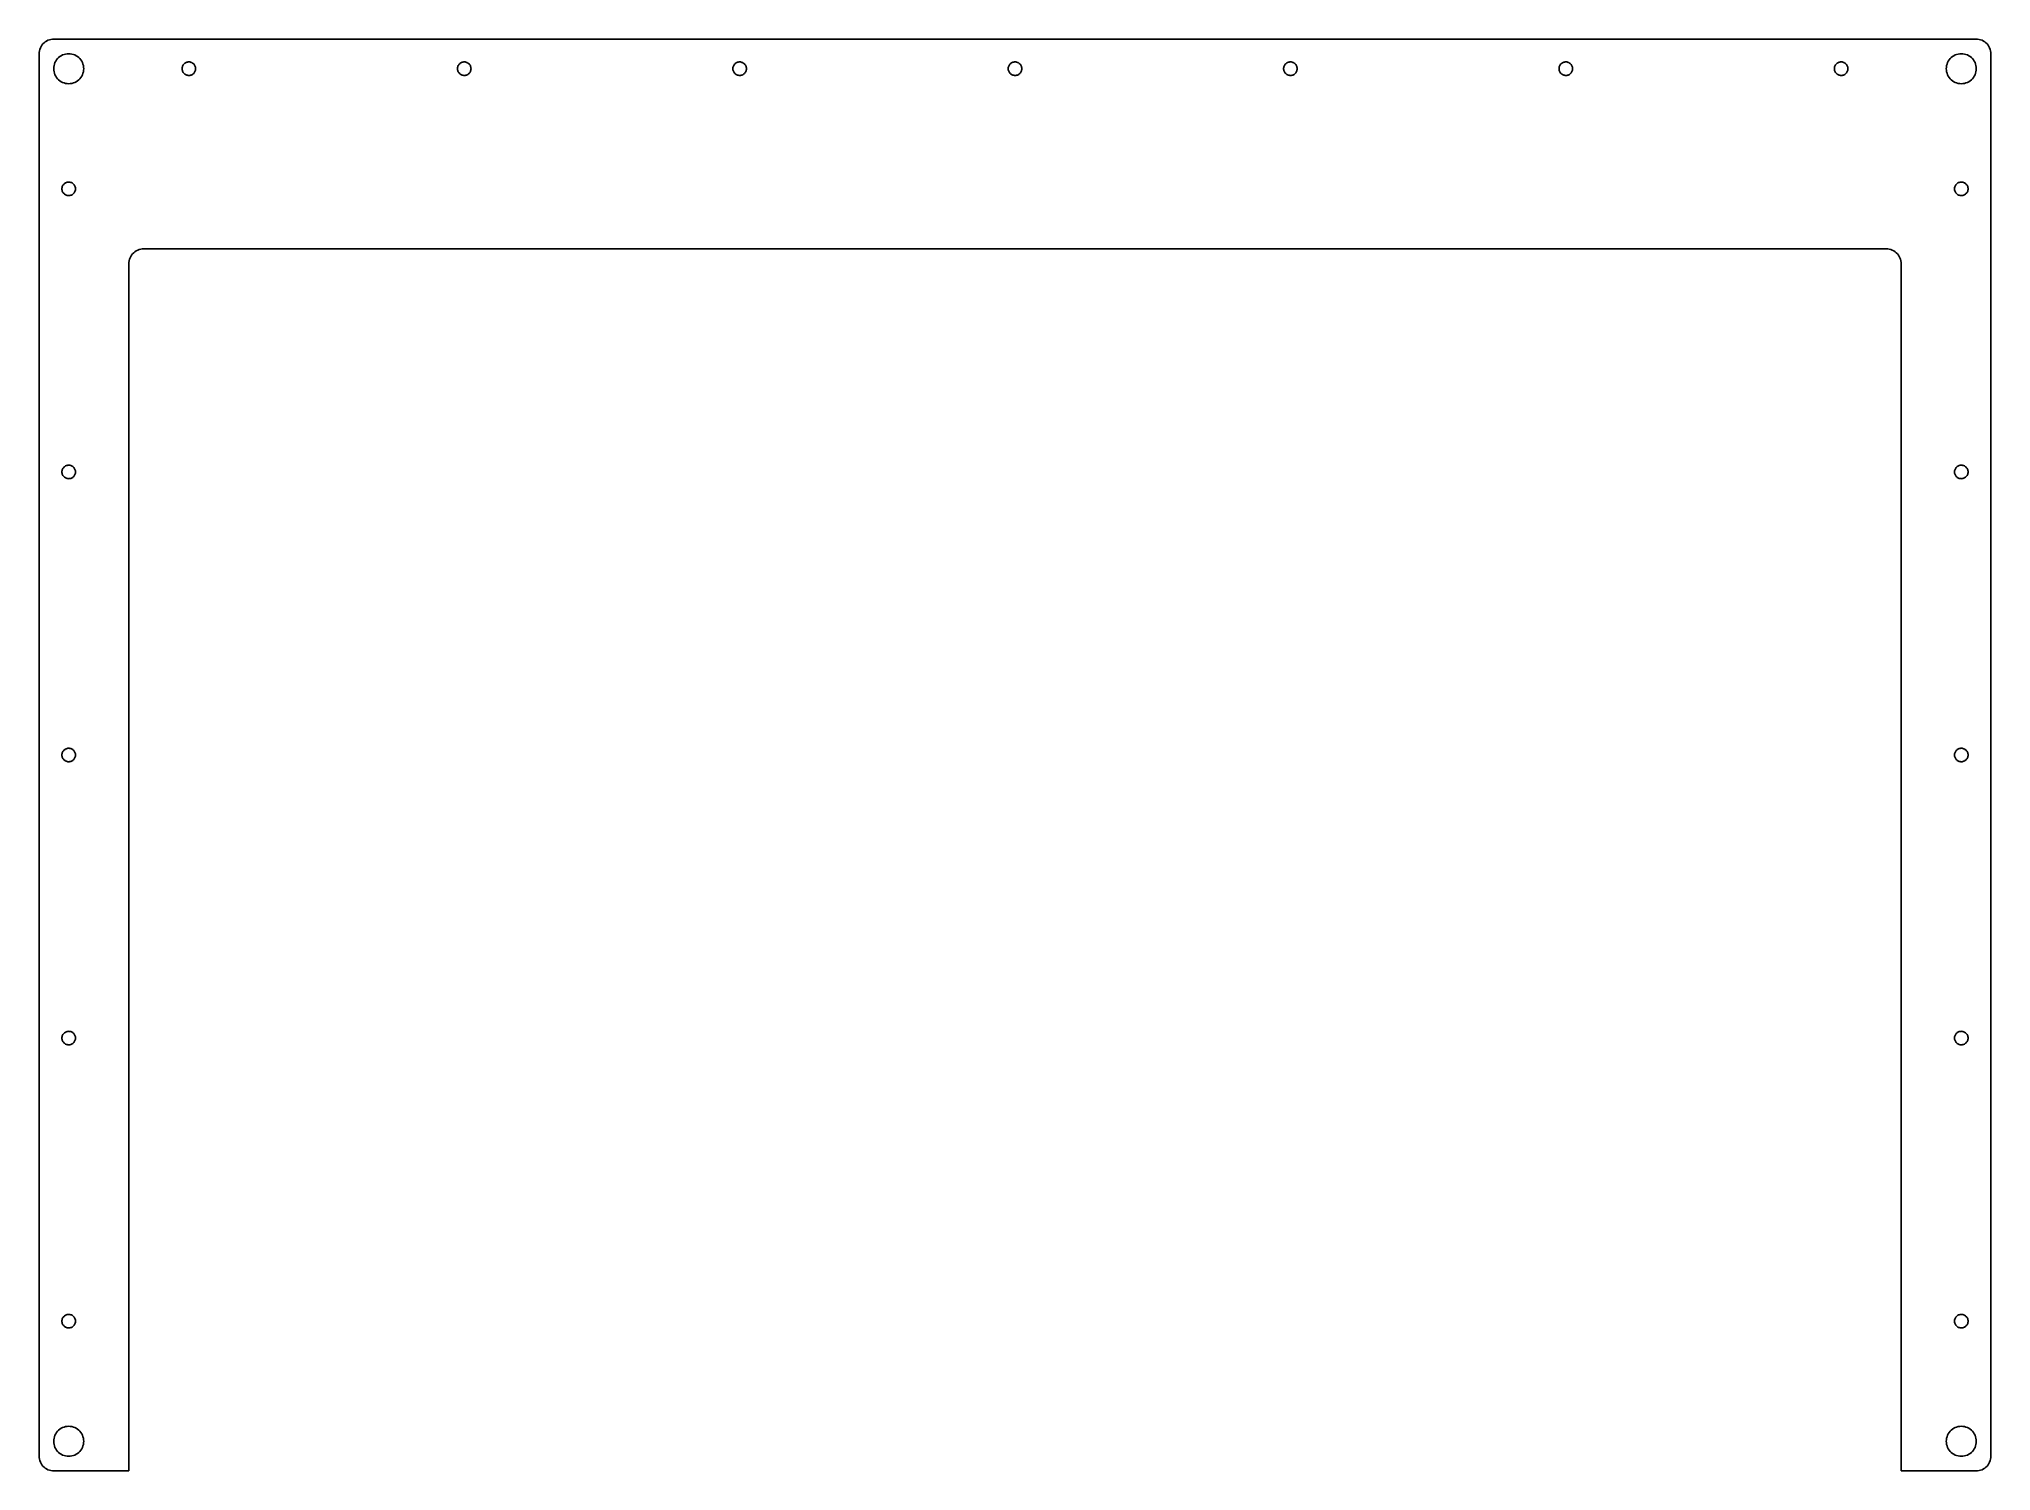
# Model space of a CAD drawing. Header units: metres. Extents: x -325 to 325, y -238 to 238.
import ezdxf

# ---------------------------------------------------------------- set-up
doc = ezdxf.new("R2010")
doc.units = ezdxf.units.M

msp = doc.modelspace()

# ---------------------------------------------------------------- linework, layer by layer
for p, q in [((-324.766, 234.415), (-324.848, 233.898)), ((-324.63, 234.92), (-324.766, 234.415)), ((-324.443, 235.409), (-324.63, 234.92)), ((-324.205, 235.875), (-324.443, 235.409)), ((-323.92, 236.314), (-324.205, 235.875)), ((-323.591, 236.721), (-323.92, 236.314)), ((-323.221, 237.091), (-323.591, 236.721)), ((-322.814, 237.42), (-323.221, 237.091)), ((-322.375, 237.705), (-322.814, 237.42)), ((-321.909, 237.943), (-322.375, 237.705)), ((-321.42, 238.13), (-321.909, 237.943)), ((-320.915, 238.266), (-321.42, 238.13)), ((-320.398, 238.348), (-320.915, 238.266)), ((-319.875, 238.375), (-320.398, 238.348)), ((319.875, 238.375), (-319.875, 238.375)), ((320.398, 238.348), (319.875, 238.375)), ((320.915, 238.266), (320.398, 238.348)), ((321.42, 238.13), (320.915, 238.266)), ((321.909, 237.943), (321.42, 238.13)), ((322.375, 237.705), (321.909, 237.943)), ((322.814, 237.42), (322.375, 237.705)), ((323.221, 237.091), (322.814, 237.42)), ((323.591, 236.721), (323.221, 237.091)), ((323.92, 236.314), (323.591, 236.721)), ((324.205, 235.875), (323.92, 236.314)), ((324.443, 235.409), (324.205, 235.875)), ((324.63, 234.92), (324.443, 235.409)), ((324.766, 234.415), (324.63, 234.92)), ((324.848, 233.898), (324.766, 234.415)), ((-324.848, 233.898), (-324.875, 233.375)), ((-324.875, 233.375), (-324.875, -233.375)), ((-320, 228.5), (-319.973, 229.023)), ((-319.973, 227.977), (-320, 228.5)), ((-319.973, 229.023), (-319.891, 229.54)), ((-319.891, 227.46), (-319.973, 227.977)), ((-319.891, 229.54), (-319.755, 230.045)), ((-319.755, 226.955), (-319.891, 227.46)), ((-319.755, 230.045), (-319.568, 230.534)), ((-319.568, 230.534), (-319.33, 231)), ((-319.33, 231), (-319.045, 231.439)), ((-319.045, 231.439), (-318.716, 231.846)), ((-318.716, 231.846), (-318.346, 232.216)), ((-318.346, 232.216), (-317.939, 232.545)), ((-317.939, 232.545), (-317.5, 232.83)), ((-317.5, 232.83), (-317.034, 233.068)), ((-317.034, 233.068), (-316.545, 233.255)), ((-316.545, 233.255), (-316.04, 233.391)), ((-316.04, 233.391), (-315.523, 233.473)), ((-315.523, 233.473), (-315, 233.5)), ((-315, 233.5), (-314.477, 233.473)), ((-314.477, 233.473), (-313.96, 233.391)), ((-313.96, 233.391), (-313.455, 233.255)), ((-313.455, 233.255), (-312.966, 233.068)), ((-312.966, 233.068), (-312.5, 232.83)), ((-312.5, 232.83), (-312.061, 232.545)), ((-312.061, 232.545), (-311.654, 232.216)), ((-311.654, 232.216), (-311.284, 231.846)), ((-311.284, 231.846), (-310.955, 231.439)), ((-310.955, 231.439), (-310.67, 231)), ((-310.67, 231), (-310.432, 230.534)), ((-310.432, 230.534), (-310.245, 230.045)), ((-310.245, 230.045), (-310.109, 229.54)), ((-310.109, 227.46), (-310.245, 226.955)), ((-310.109, 229.54), (-310.027, 229.023)), ((-310.027, 227.977), (-310.109, 227.46)), ((-310.027, 229.023), (-310, 228.5)), ((-310, 228.5), (-310.027, 227.977)), ((-277.247, 228.624), (-277.219, 228.87)), ((-277.247, 228.376), (-277.247, 228.624)), ((-277.219, 228.13), (-277.247, 228.376)), ((-277.219, 228.87), (-277.165, 229.112)), ((-277.165, 227.888), (-277.219, 228.13)), ((-277.165, 229.112), (-277.085, 229.347)), ((-277.085, 227.653), (-277.165, 227.888)), ((-277.085, 229.347), (-276.979, 229.571)), ((-276.979, 227.429), (-277.085, 227.653)), ((-276.979, 229.571), (-276.849, 229.782)), ((-276.849, 227.218), (-276.979, 227.429)), ((-276.849, 229.782), (-276.697, 229.978)), ((-276.697, 229.978), (-276.524, 230.155)), ((-276.524, 230.155), (-276.333, 230.313)), ((-276.333, 230.313), (-276.125, 230.449)), ((-276.125, 230.449), (-275.904, 230.56)), ((-275.904, 230.56), (-275.672, 230.647)), ((-275.672, 230.647), (-275.431, 230.708)), ((-275.431, 230.708), (-275.186, 230.742)), ((-275.186, 230.742), (-274.938, 230.749)), ((-274.938, 230.749), (-274.691, 230.729)), ((-274.691, 230.729), (-274.448, 230.681)), ((-274.448, 230.681), (-274.211, 230.607)), ((-274.211, 230.607), (-273.984, 230.508)), ((-273.984, 230.508), (-273.769, 230.384)), ((-273.769, 230.384), (-273.57, 230.237)), ((-273.57, 230.237), (-273.387, 230.069)), ((-273.387, 230.069), (-273.224, 229.882)), ((-273.224, 229.882), (-273.083, 229.678)), ((-273.083, 229.678), (-272.965, 229.46)), ((-272.965, 227.54), (-273.083, 227.322)), ((-272.965, 229.46), (-272.872, 229.231)), ((-272.872, 227.769), (-272.965, 227.54)), ((-272.872, 229.231), (-272.804, 228.992)), ((-272.804, 228.008), (-272.872, 227.769)), ((-272.804, 228.992), (-272.764, 228.748)), ((-272.764, 228.252), (-272.804, 228.008)), ((-272.764, 228.748), (-272.75, 228.5)), ((-272.75, 228.5), (-272.764, 228.252)), ((-185.58, 228.624), (-185.553, 228.87)), ((-185.58, 228.376), (-185.58, 228.624)), ((-185.553, 228.13), (-185.58, 228.376)), ((-185.553, 228.87), (-185.498, 229.112)), ((-185.498, 227.888), (-185.553, 228.13)), ((-185.498, 229.112), (-185.418, 229.347)), ((-185.418, 227.653), (-185.498, 227.888)), ((-185.418, 229.347), (-185.312, 229.571)), ((-185.312, 227.429), (-185.418, 227.653)), ((-185.312, 229.571), (-185.182, 229.782)), ((-185.182, 227.218), (-185.312, 227.429)), ((-185.182, 229.782), (-185.03, 229.978)), ((-185.03, 229.978), (-184.857, 230.155)), ((-184.857, 230.155), (-184.666, 230.313)), ((-184.666, 230.313), (-184.458, 230.449)), ((-184.458, 230.449), (-184.237, 230.56)), ((-184.237, 230.56), (-184.005, 230.647)), ((-184.005, 230.647), (-183.765, 230.708)), ((-183.765, 230.708), (-183.519, 230.742)), ((-183.519, 230.742), (-183.271, 230.749)), ((-183.271, 230.749), (-183.024, 230.729)), ((-183.024, 230.729), (-182.781, 230.681)), ((-182.781, 230.681), (-182.544, 230.607)), ((-182.544, 230.607), (-182.317, 230.508)), ((-182.317, 230.508), (-182.103, 230.384)), ((-182.103, 230.384), (-181.903, 230.237)), ((-181.903, 230.237), (-181.721, 230.069)), ((-181.721, 230.069), (-181.558, 229.882)), ((-181.558, 229.882), (-181.417, 229.678)), ((-181.417, 229.678), (-181.299, 229.46)), ((-181.299, 227.54), (-181.417, 227.322)), ((-181.299, 229.46), (-181.205, 229.231)), ((-181.205, 227.769), (-181.299, 227.54)), ((-181.205, 229.231), (-181.138, 228.992)), ((-181.138, 228.008), (-181.205, 227.769)), ((-181.138, 228.992), (-181.097, 228.748)), ((-181.097, 228.252), (-181.138, 228.008)), ((-181.097, 228.748), (-181.083, 228.5)), ((-181.083, 228.5), (-181.097, 228.252)), ((-93.9133, 228.624), (-93.886, 228.87)), ((-93.9133, 228.376), (-93.9133, 228.624)), ((-93.886, 228.13), (-93.9133, 228.376)), ((-93.886, 228.87), (-93.8318, 229.112)), ((-93.8318, 227.888), (-93.886, 228.13)), ((-93.8318, 229.112), (-93.7513, 229.347)), ((-93.7513, 227.653), (-93.8318, 227.888)), ((-93.7513, 229.347), (-93.6455, 229.571)), ((-93.6455, 227.429), (-93.7513, 227.653)), ((-93.6455, 229.571), (-93.5157, 229.782)), ((-93.5157, 227.218), (-93.6455, 227.429)), ((-93.5157, 229.782), (-93.3634, 229.978)), ((-93.3634, 229.978), (-93.1906, 230.155)), ((-93.1906, 230.155), (-92.9992, 230.313)), ((-92.9992, 230.313), (-92.7917, 230.449)), ((-92.7917, 230.449), (-92.5705, 230.56)), ((-92.5705, 230.56), (-92.3383, 230.647)), ((-92.3383, 230.647), (-92.098, 230.708)), ((-92.098, 230.708), (-91.8525, 230.742)), ((-91.8525, 230.742), (-91.6047, 230.749)), ((-91.6047, 230.749), (-91.3576, 230.729)), ((-91.3576, 230.729), (-91.1143, 230.681)), ((-91.1143, 230.681), (-90.8777, 230.607)), ((-90.8777, 230.607), (-90.6507, 230.508)), ((-90.6507, 230.508), (-90.436, 230.384)), ((-90.436, 230.384), (-90.2363, 230.237)), ((-90.2363, 230.237), (-90.0539, 230.069)), ((-90.0539, 230.069), (-89.8911, 229.882)), ((-89.8911, 229.882), (-89.7498, 229.678)), ((-89.7498, 229.678), (-89.6319, 229.46)), ((-89.6319, 227.54), (-89.7498, 227.322)), ((-89.6319, 229.46), (-89.5386, 229.231)), ((-89.5386, 227.769), (-89.6319, 227.54)), ((-89.5386, 229.231), (-89.4711, 228.992)), ((-89.4711, 228.008), (-89.5386, 227.769)), ((-89.4711, 228.992), (-89.4303, 228.748)), ((-89.4303, 228.252), (-89.4711, 228.008)), ((-89.4303, 228.748), (-89.4167, 228.5)), ((-89.4167, 228.5), (-89.4303, 228.252)), ((-2.24658, 228.624), (-2.2193, 228.87)), ((-2.24658, 228.376), (-2.24658, 228.624)), ((-2.2193, 228.13), (-2.24658, 228.376)), ((-2.2193, 228.87), (-2.1651, 229.112)), ((-2.1651, 227.888), (-2.2193, 228.13)), ((-2.1651, 229.112), (-2.08461, 229.347)), ((-2.08461, 227.653), (-2.1651, 227.888)), ((-2.08461, 229.347), (-1.97881, 229.571)), ((-1.97881, 227.429), (-2.08461, 227.653)), ((-1.97881, 229.571), (-1.849, 229.782)), ((-1.849, 227.218), (-1.97881, 227.429)), ((-1.849, 229.782), (-1.69673, 229.978)), ((-1.69673, 229.978), (-1.52388, 230.155)), ((-1.52388, 230.155), (-1.33252, 230.313)), ((-1.33252, 230.313), (-1.125, 230.449)), ((-1.125, 230.449), (-0.90381, 230.56)), ((-0.90381, 230.56), (-0.67165, 230.647)), ((-0.67165, 230.647), (-0.43134, 230.708)), ((-0.43134, 230.708), (-0.18579, 230.742)), ((-0.18579, 230.742), (0.062, 230.749)), ((0.062, 230.749), (0.30904, 230.729)), ((0.30904, 230.729), (0.55234, 230.681)), ((0.55234, 230.681), (0.78892, 230.607)), ((0.78892, 230.607), (1.01595, 230.508)), ((1.01595, 230.508), (1.23062, 230.384)), ((1.23062, 230.384), (1.43037, 230.237)), ((1.43037, 230.237), (1.61275, 230.069)), ((1.61275, 230.069), (1.77556, 229.882)), ((1.77556, 229.882), (1.91681, 229.678)), ((1.91681, 229.678), (2.03479, 229.46)), ((2.03479, 227.54), (1.91681, 227.322)), ((2.03479, 229.46), (2.12808, 229.231)), ((2.12808, 227.769), (2.03479, 227.54)), ((2.12808, 229.231), (2.19554, 228.992)), ((2.19554, 228.008), (2.12808, 227.769)), ((2.19554, 228.992), (2.23634, 228.748)), ((2.23634, 228.252), (2.19554, 228.008)), ((2.23634, 228.748), (2.25, 228.5)), ((2.25, 228.5), (2.23634, 228.252)), ((89.4201, 228.624), (89.4474, 228.87)), ((89.4201, 228.376), (89.4201, 228.624)), ((89.4474, 228.13), (89.4201, 228.376)), ((89.4474, 228.87), (89.5016, 229.112)), ((89.5016, 227.888), (89.4474, 228.13)), ((89.5016, 229.112), (89.582, 229.347)), ((89.582, 227.653), (89.5016, 227.888)), ((89.582, 229.347), (89.6879, 229.571)), ((89.6879, 227.429), (89.582, 227.653)), ((89.6879, 229.571), (89.8177, 229.782)), ((89.8177, 227.218), (89.6879, 227.429)), ((89.8177, 229.782), (89.9699, 229.978)), ((89.9699, 229.978), (90.1428, 230.155)), ((90.1428, 230.155), (90.3341, 230.313)), ((90.3341, 230.313), (90.5417, 230.449)), ((90.5417, 230.449), (90.7628, 230.56)), ((90.7628, 230.56), (90.995, 230.647)), ((90.995, 230.647), (91.2353, 230.708)), ((91.2353, 230.708), (91.4809, 230.742)), ((91.4809, 230.742), (91.7287, 230.749)), ((91.7287, 230.749), (91.9757, 230.729)), ((91.9757, 230.729), (92.219, 230.681)), ((92.219, 230.681), (92.4556, 230.607)), ((92.4556, 230.607), (92.6826, 230.508)), ((92.6826, 230.508), (92.8973, 230.384)), ((92.8973, 230.384), (93.097, 230.237)), ((93.097, 230.237), (93.2794, 230.069)), ((93.2794, 230.069), (93.4422, 229.882)), ((93.4422, 229.882), (93.5835, 229.678)), ((93.5835, 229.678), (93.7015, 229.46)), ((93.7015, 227.54), (93.5835, 227.322)), ((93.7015, 229.46), (93.7948, 229.231)), ((93.7948, 227.769), (93.7015, 227.54)), ((93.7948, 229.231), (93.8622, 228.992)), ((93.8622, 228.008), (93.7948, 227.769)), ((93.8622, 228.992), (93.903, 228.748)), ((93.903, 228.252), (93.8622, 228.008)), ((93.903, 228.748), (93.9167, 228.5)), ((93.9167, 228.5), (93.903, 228.252)), ((181.087, 228.624), (181.114, 228.87)), ((181.087, 228.376), (181.087, 228.624)), ((181.114, 228.13), (181.087, 228.376)), ((181.114, 228.87), (181.168, 229.112)), ((181.168, 227.888), (181.114, 228.13)), ((181.168, 229.112), (181.249, 229.347)), ((181.249, 227.653), (181.168, 227.888)), ((181.249, 229.347), (181.355, 229.571)), ((181.355, 227.429), (181.249, 227.653)), ((181.355, 229.571), (181.484, 229.782)), ((181.484, 227.218), (181.355, 227.429)), ((181.484, 229.782), (181.637, 229.978)), ((181.637, 229.978), (181.809, 230.155)), ((181.809, 230.155), (182.001, 230.313)), ((182.001, 230.313), (182.208, 230.449)), ((182.208, 230.449), (182.43, 230.56)), ((182.43, 230.56), (182.662, 230.647)), ((182.662, 230.647), (182.902, 230.708)), ((182.902, 230.708), (183.148, 230.742)), ((183.148, 230.742), (183.395, 230.749)), ((183.395, 230.749), (183.642, 230.729)), ((183.642, 230.729), (183.886, 230.681)), ((183.886, 230.681), (184.122, 230.607)), ((184.122, 230.607), (184.349, 230.508)), ((184.349, 230.508), (184.564, 230.384)), ((184.564, 230.384), (184.764, 230.237)), ((184.764, 230.237), (184.946, 230.069)), ((184.946, 230.069), (185.109, 229.882)), ((185.109, 229.882), (185.25, 229.678)), ((185.25, 229.678), (185.368, 229.46)), ((185.368, 227.54), (185.25, 227.322)), ((185.368, 229.46), (185.461, 229.231)), ((185.461, 227.769), (185.368, 227.54)), ((185.461, 229.231), (185.529, 228.992)), ((185.529, 228.008), (185.461, 227.769)), ((185.529, 228.992), (185.57, 228.748)), ((185.57, 228.252), (185.529, 228.008)), ((185.57, 228.748), (185.583, 228.5)), ((185.583, 228.5), (185.57, 228.252)), ((272.753, 228.624), (272.781, 228.87)), ((272.753, 228.376), (272.753, 228.624)), ((272.781, 228.13), (272.753, 228.376)), ((272.781, 228.87), (272.835, 229.112)), ((272.835, 227.888), (272.781, 228.13)), ((272.835, 229.112), (272.915, 229.347)), ((272.915, 227.653), (272.835, 227.888)), ((272.915, 229.347), (273.021, 229.571)), ((273.021, 227.429), (272.915, 227.653)), ((273.021, 229.571), (273.151, 229.782)), ((273.151, 227.218), (273.021, 227.429)), ((273.151, 229.782), (273.303, 229.978)), ((273.303, 229.978), (273.476, 230.155)), ((273.476, 230.155), (273.667, 230.313)), ((273.667, 230.313), (273.875, 230.449)), ((273.875, 230.449), (274.096, 230.56)), ((274.096, 230.56), (274.328, 230.647)), ((274.328, 230.647), (274.569, 230.708)), ((274.569, 230.708), (274.814, 230.742)), ((274.814, 230.742), (275.062, 230.749)), ((275.062, 230.749), (275.309, 230.729)), ((275.309, 230.729), (275.552, 230.681)), ((275.552, 230.681), (275.789, 230.607)), ((275.789, 230.607), (276.016, 230.508)), ((276.016, 230.508), (276.231, 230.384)), ((276.231, 230.384), (276.43, 230.237)), ((276.43, 230.237), (276.613, 230.069)), ((276.613, 230.069), (276.776, 229.882)), ((276.776, 229.882), (276.917, 229.678)), ((276.917, 229.678), (277.035, 229.46)), ((277.035, 227.54), (276.917, 227.322)), ((277.035, 229.46), (277.128, 229.231)), ((277.128, 227.769), (277.035, 227.54)), ((277.128, 229.231), (277.196, 228.992)), ((277.196, 228.008), (277.128, 227.769)), ((277.196, 228.992), (277.236, 228.748)), ((277.236, 228.252), (277.196, 228.008)), ((277.236, 228.748), (277.25, 228.5)), ((277.25, 228.5), (277.236, 228.252)), ((310, 228.5), (310.027, 229.023)), ((310.027, 227.977), (310, 228.5)), ((310.027, 229.023), (310.109, 229.54)), ((310.109, 227.46), (310.027, 227.977)), ((310.109, 229.54), (310.245, 230.045)), ((310.245, 226.955), (310.109, 227.46)), ((310.245, 230.045), (310.432, 230.534)), ((310.432, 230.534), (310.67, 231)), ((310.67, 231), (310.955, 231.439)), ((310.955, 231.439), (311.284, 231.846)), ((311.284, 231.846), (311.654, 232.216)), ((311.654, 232.216), (312.061, 232.545)), ((312.061, 232.545), (312.5, 232.83)), ((312.5, 232.83), (312.966, 233.068)), ((312.966, 233.068), (313.455, 233.255)), ((313.455, 233.255), (313.96, 233.391)), ((313.96, 233.391), (314.477, 233.473)), ((314.477, 233.473), (315, 233.5)), ((315, 233.5), (315.523, 233.473)), ((315.523, 233.473), (316.04, 233.391)), ((316.04, 233.391), (316.545, 233.255)), ((316.545, 233.255), (317.034, 233.068)), ((317.034, 233.068), (317.5, 232.83)), ((317.5, 232.83), (317.939, 232.545)), ((317.939, 232.545), (318.346, 232.216)), ((318.346, 232.216), (318.716, 231.846)), ((318.716, 231.846), (319.045, 231.439)), ((319.045, 231.439), (319.33, 231)), ((319.33, 231), (319.568, 230.534)), ((319.568, 230.534), (319.755, 230.045)), ((319.755, 230.045), (319.891, 229.54)), ((319.891, 227.46), (319.755, 226.955)), ((319.891, 229.54), (319.973, 229.023)), ((319.973, 227.977), (319.891, 227.46)), ((319.973, 229.023), (320, 228.5)), ((320, 228.5), (319.973, 227.977)), ((324.875, 233.375), (324.848, 233.898)), ((324.875, -233.375), (324.875, 233.375)), ((-319.568, 226.466), (-319.755, 226.955)), ((-319.33, 226), (-319.568, 226.466)), ((-319.045, 225.561), (-319.33, 226)), ((-318.716, 225.154), (-319.045, 225.561)), ((-318.346, 224.784), (-318.716, 225.154)), ((-317.939, 224.455), (-318.346, 224.784)), ((-317.5, 224.17), (-317.939, 224.455)), ((-317.034, 223.932), (-317.5, 224.17)), ((-316.545, 223.745), (-317.034, 223.932)), ((-316.04, 223.609), (-316.545, 223.745)), ((-315.523, 223.527), (-316.04, 223.609)), ((-315, 223.5), (-315.523, 223.527)), ((-314.477, 223.527), (-315, 223.5)), ((-313.96, 223.609), (-314.477, 223.527)), ((-313.455, 223.745), (-313.96, 223.609)), ((-312.966, 223.932), (-313.455, 223.745)), ((-312.5, 224.17), (-312.966, 223.932)), ((-312.061, 224.455), (-312.5, 224.17)), ((-311.654, 224.784), (-312.061, 224.455)), ((-311.284, 225.154), (-311.654, 224.784)), ((-310.955, 225.561), (-311.284, 225.154)), ((-310.67, 226), (-310.955, 225.561)), ((-310.432, 226.466), (-310.67, 226)), ((-310.245, 226.955), (-310.432, 226.466)), ((-276.697, 227.022), (-276.849, 227.218)), ((-276.524, 226.845), (-276.697, 227.022)), ((-276.333, 226.687), (-276.524, 226.845)), ((-276.125, 226.551), (-276.333, 226.687)), ((-275.904, 226.44), (-276.125, 226.551)), ((-275.672, 226.353), (-275.904, 226.44)), ((-275.431, 226.292), (-275.672, 226.353)), ((-275.186, 226.258), (-275.431, 226.292)), ((-274.938, 226.251), (-275.186, 226.258)), ((-274.691, 226.271), (-274.938, 226.251)), ((-274.448, 226.319), (-274.691, 226.271)), ((-274.211, 226.393), (-274.448, 226.319)), ((-273.984, 226.492), (-274.211, 226.393)), ((-273.769, 226.616), (-273.984, 226.492)), ((-273.57, 226.763), (-273.769, 226.616)), ((-273.387, 226.931), (-273.57, 226.763)), ((-273.224, 227.118), (-273.387, 226.931)), ((-273.083, 227.322), (-273.224, 227.118)), ((-185.03, 227.022), (-185.182, 227.218)), ((-184.857, 226.845), (-185.03, 227.022)), ((-184.666, 226.687), (-184.857, 226.845)), ((-184.458, 226.551), (-184.666, 226.687)), ((-184.237, 226.44), (-184.458, 226.551)), ((-184.005, 226.353), (-184.237, 226.44)), ((-183.765, 226.292), (-184.005, 226.353)), ((-183.519, 226.258), (-183.765, 226.292)), ((-183.271, 226.251), (-183.519, 226.258)), ((-183.024, 226.271), (-183.271, 226.251)), ((-182.781, 226.319), (-183.024, 226.271)), ((-182.544, 226.393), (-182.781, 226.319)), ((-182.317, 226.492), (-182.544, 226.393)), ((-182.103, 226.616), (-182.317, 226.492)), ((-181.903, 226.763), (-182.103, 226.616)), ((-181.721, 226.931), (-181.903, 226.763)), ((-181.558, 227.118), (-181.721, 226.931)), ((-181.417, 227.322), (-181.558, 227.118)), ((-93.3634, 227.022), (-93.5157, 227.218)), ((-93.1906, 226.845), (-93.3634, 227.022)), ((-92.9992, 226.687), (-93.1906, 226.845)), ((-92.7917, 226.551), (-92.9992, 226.687)), ((-92.5705, 226.44), (-92.7917, 226.551)), ((-92.3383, 226.353), (-92.5705, 226.44)), ((-92.098, 226.292), (-92.3383, 226.353)), ((-91.8525, 226.258), (-92.098, 226.292)), ((-91.6047, 226.251), (-91.8525, 226.258)), ((-91.3576, 226.271), (-91.6047, 226.251)), ((-91.1143, 226.319), (-91.3576, 226.271)), ((-90.8777, 226.393), (-91.1143, 226.319)), ((-90.6507, 226.492), (-90.8777, 226.393)), ((-90.436, 226.616), (-90.6507, 226.492)), ((-90.2363, 226.763), (-90.436, 226.616)), ((-90.0539, 226.931), (-90.2363, 226.763)), ((-89.8911, 227.118), (-90.0539, 226.931)), ((-89.7498, 227.322), (-89.8911, 227.118)), ((-1.69673, 227.022), (-1.849, 227.218)), ((-1.52388, 226.845), (-1.69673, 227.022)), ((-1.33252, 226.687), (-1.52388, 226.845)), ((-1.125, 226.551), (-1.33252, 226.687)), ((-0.90381, 226.44), (-1.125, 226.551)), ((-0.67165, 226.353), (-0.90381, 226.44)), ((-0.43134, 226.292), (-0.67165, 226.353)), ((-0.18579, 226.258), (-0.43134, 226.292)), ((0.062, 226.251), (-0.18579, 226.258)), ((0.30904, 226.271), (0.062, 226.251)), ((0.55234, 226.319), (0.30904, 226.271)), ((0.78892, 226.393), (0.55234, 226.319)), ((1.01595, 226.492), (0.78892, 226.393)), ((1.23062, 226.616), (1.01595, 226.492)), ((1.43037, 226.763), (1.23062, 226.616)), ((1.61275, 226.931), (1.43037, 226.763)), ((1.77556, 227.118), (1.61275, 226.931)), ((1.91681, 227.322), (1.77556, 227.118)), ((89.9699, 227.022), (89.8177, 227.218)), ((90.1428, 226.845), (89.9699, 227.022)), ((90.3341, 226.687), (90.1428, 226.845)), ((90.5417, 226.551), (90.3341, 226.687)), ((90.7628, 226.44), (90.5417, 226.551)), ((90.995, 226.353), (90.7628, 226.44)), ((91.2353, 226.292), (90.995, 226.353)), ((91.4809, 226.258), (91.2353, 226.292)), ((91.7287, 226.251), (91.4809, 226.258)), ((91.9757, 226.271), (91.7287, 226.251)), ((92.219, 226.319), (91.9757, 226.271)), ((92.4556, 226.393), (92.219, 226.319)), ((92.6826, 226.492), (92.4556, 226.393)), ((92.8973, 226.616), (92.6826, 226.492)), ((93.097, 226.763), (92.8973, 226.616)), ((93.2794, 226.931), (93.097, 226.763)), ((93.4422, 227.118), (93.2794, 226.931)), ((93.5835, 227.322), (93.4422, 227.118)), ((181.637, 227.022), (181.484, 227.218)), ((181.809, 226.845), (181.637, 227.022)), ((182.001, 226.687), (181.809, 226.845)), ((182.208, 226.551), (182.001, 226.687)), ((182.43, 226.44), (182.208, 226.551)), ((182.662, 226.353), (182.43, 226.44)), ((182.902, 226.292), (182.662, 226.353)), ((183.148, 226.258), (182.902, 226.292)), ((183.395, 226.251), (183.148, 226.258)), ((183.642, 226.271), (183.395, 226.251)), ((183.886, 226.319), (183.642, 226.271)), ((184.122, 226.393), (183.886, 226.319)), ((184.349, 226.492), (184.122, 226.393)), ((184.564, 226.616), (184.349, 226.492)), ((184.764, 226.763), (184.564, 226.616)), ((184.946, 226.931), (184.764, 226.763)), ((185.109, 227.118), (184.946, 226.931)), ((185.25, 227.322), (185.109, 227.118)), ((273.303, 227.022), (273.151, 227.218)), ((273.476, 226.845), (273.303, 227.022)), ((273.667, 226.687), (273.476, 226.845)), ((273.875, 226.551), (273.667, 226.687)), ((274.096, 226.44), (273.875, 226.551)), ((274.328, 226.353), (274.096, 226.44)), ((274.569, 226.292), (274.328, 226.353)), ((274.814, 226.258), (274.569, 226.292)), ((275.062, 226.251), (274.814, 226.258)), ((275.309, 226.271), (275.062, 226.251)), ((275.552, 226.319), (275.309, 226.271)), ((275.789, 226.393), (275.552, 226.319)), ((276.016, 226.492), (275.789, 226.393)), ((276.231, 226.616), (276.016, 226.492)), ((276.43, 226.763), (276.231, 226.616)), ((276.613, 226.931), (276.43, 226.763)), ((276.776, 227.118), (276.613, 226.931)), ((276.917, 227.322), (276.776, 227.118)), ((310.432, 226.466), (310.245, 226.955)), ((310.67, 226), (310.432, 226.466)), ((310.955, 225.561), (310.67, 226)), ((311.284, 225.154), (310.955, 225.561)), ((311.654, 224.784), (311.284, 225.154)), ((312.061, 224.455), (311.654, 224.784)), ((312.5, 224.17), (312.061, 224.455)), ((312.966, 223.932), (312.5, 224.17)), ((313.455, 223.745), (312.966, 223.932)), ((313.96, 223.609), (313.455, 223.745)), ((314.477, 223.527), (313.96, 223.609)), ((315, 223.5), (314.477, 223.527)), ((315.523, 223.527), (315, 223.5)), ((316.04, 223.609), (315.523, 223.527)), ((316.545, 223.745), (316.04, 223.609)), ((317.034, 223.932), (316.545, 223.745)), ((317.5, 224.17), (317.034, 223.932)), ((317.939, 224.455), (317.5, 224.17)), ((318.346, 224.784), (317.939, 224.455)), ((318.716, 225.154), (318.346, 224.784)), ((319.045, 225.561), (318.716, 225.154)), ((319.33, 226), (319.045, 225.561)), ((319.568, 226.466), (319.33, 226)), ((319.755, 226.955), (319.568, 226.466)), ((-317.25, 188.5), (-317.236, 188.748)), ((-317.236, 188.252), (-317.25, 188.5)), ((-317.236, 188.748), (-317.196, 188.992)), ((-317.196, 188.992), (-317.128, 189.231)), ((-317.128, 189.231), (-317.035, 189.46)), ((-317.035, 189.46), (-316.917, 189.678)), ((-316.917, 189.678), (-316.776, 189.882)), ((-316.776, 189.882), (-316.613, 190.069)), ((-316.613, 190.069), (-316.43, 190.237)), ((-316.43, 190.237), (-316.231, 190.384)), ((-316.231, 190.384), (-316.016, 190.508)), ((-316.016, 190.508), (-315.789, 190.607)), ((-315.789, 190.607), (-315.552, 190.681)), ((-315.552, 190.681), (-315.309, 190.729)), ((-315.309, 190.729), (-315.062, 190.749)), ((-315.062, 190.749), (-314.814, 190.742)), ((-314.814, 190.742), (-314.569, 190.708)), ((-314.569, 190.708), (-314.328, 190.647)), ((-314.328, 190.647), (-314.096, 190.56)), ((-314.096, 190.56), (-313.875, 190.449)), ((-313.875, 190.449), (-313.667, 190.313)), ((-313.667, 190.313), (-313.476, 190.155)), ((-313.476, 190.155), (-313.303, 189.978)), ((-313.303, 189.978), (-313.151, 189.782)), ((-313.151, 189.782), (-313.021, 189.571)), ((-313.021, 189.571), (-312.915, 189.347)), ((-312.915, 189.347), (-312.835, 189.112)), ((-312.835, 189.112), (-312.781, 188.87)), ((-312.781, 188.87), (-312.753, 188.624)), ((-312.753, 188.624), (-312.753, 188.376)), ((312.753, 188.624), (312.781, 188.87)), ((312.753, 188.376), (312.753, 188.624)), ((312.781, 188.87), (312.835, 189.112)), ((312.835, 189.112), (312.915, 189.347)), ((312.915, 189.347), (313.021, 189.571)), ((313.021, 189.571), (313.151, 189.782)), ((313.151, 189.782), (313.303, 189.978)), ((313.303, 189.978), (313.476, 190.155)), ((313.476, 190.155), (313.667, 190.313)), ((313.667, 190.313), (313.875, 190.449)), ((313.875, 190.449), (314.096, 190.56)), ((314.096, 190.56), (314.328, 190.647)), ((314.328, 190.647), (314.569, 190.708)), ((314.569, 190.708), (314.814, 190.742)), ((314.814, 190.742), (315.062, 190.749)), ((315.062, 190.749), (315.309, 190.729)), ((315.309, 190.729), (315.552, 190.681)), ((315.552, 190.681), (315.789, 190.607)), ((315.789, 190.607), (316.016, 190.508)), ((316.016, 190.508), (316.231, 190.384)), ((316.231, 190.384), (316.43, 190.237)), ((316.43, 190.237), (316.613, 190.069)), ((316.613, 190.069), (316.776, 189.882)), ((316.776, 189.882), (316.917, 189.678)), ((316.917, 189.678), (317.035, 189.46)), ((317.035, 189.46), (317.128, 189.231)), ((317.128, 189.231), (317.196, 188.992)), ((317.196, 188.992), (317.236, 188.748)), ((317.236, 188.748), (317.25, 188.5)), ((317.25, 188.5), (317.236, 188.252)), ((-317.196, 188.008), (-317.236, 188.252)), ((-317.128, 187.769), (-317.196, 188.008)), ((-317.035, 187.54), (-317.128, 187.769)), ((-316.917, 187.322), (-317.035, 187.54)), ((-316.776, 187.118), (-316.917, 187.322)), ((-316.613, 186.931), (-316.776, 187.118)), ((-316.43, 186.763), (-316.613, 186.931)), ((-316.231, 186.616), (-316.43, 186.763)), ((-316.016, 186.492), (-316.231, 186.616)), ((-315.789, 186.393), (-316.016, 186.492)), ((-315.552, 186.319), (-315.789, 186.393)), ((-315.309, 186.271), (-315.552, 186.319)), ((-315.062, 186.251), (-315.309, 186.271)), ((-314.814, 186.258), (-315.062, 186.251)), ((-314.569, 186.292), (-314.814, 186.258)), ((-314.328, 186.353), (-314.569, 186.292)), ((-314.096, 186.44), (-314.328, 186.353)), ((-313.875, 186.551), (-314.096, 186.44)), ((-313.667, 186.687), (-313.875, 186.551)), ((-313.476, 186.845), (-313.667, 186.687)), ((-313.303, 187.022), (-313.476, 186.845)), ((-313.151, 187.218), (-313.303, 187.022)), ((-313.021, 187.429), (-313.151, 187.218)), ((-312.915, 187.653), (-313.021, 187.429)), ((-312.835, 187.888), (-312.915, 187.653)), ((-312.781, 188.13), (-312.835, 187.888)), ((-312.753, 188.376), (-312.781, 188.13)), ((312.781, 188.13), (312.753, 188.376)), ((312.835, 187.888), (312.781, 188.13)), ((312.915, 187.653), (312.835, 187.888)), ((313.021, 187.429), (312.915, 187.653)), ((313.151, 187.218), (313.021, 187.429)), ((313.303, 187.022), (313.151, 187.218)), ((313.476, 186.845), (313.303, 187.022)), ((313.667, 186.687), (313.476, 186.845)), ((313.875, 186.551), (313.667, 186.687)), ((314.096, 186.44), (313.875, 186.551)), ((314.328, 186.353), (314.096, 186.44)), ((314.569, 186.292), (314.328, 186.353)), ((314.814, 186.258), (314.569, 186.292)), ((315.062, 186.251), (314.814, 186.258)), ((315.309, 186.271), (315.062, 186.251)), ((315.552, 186.319), (315.309, 186.271)), ((315.789, 186.393), (315.552, 186.319)), ((316.016, 186.492), (315.789, 186.393)), ((316.231, 186.616), (316.016, 186.492)), ((316.43, 186.763), (316.231, 186.616)), ((316.613, 186.931), (316.43, 186.763)), ((316.776, 187.118), (316.613, 186.931)), ((316.917, 187.322), (316.776, 187.118)), ((317.035, 187.54), (316.917, 187.322)), ((317.128, 187.769), (317.035, 187.54)), ((317.196, 188.008), (317.128, 187.769)), ((317.236, 188.252), (317.196, 188.008)), ((-295, 163.5), (-294.973, 164.023)), ((-295, -238.375), (-295, 163.5)), ((-294.973, 164.023), (-294.891, 164.54)), ((-294.891, 164.54), (-294.755, 165.045)), ((-294.755, 165.045), (-294.568, 165.534)), ((-294.568, 165.534), (-294.33, 166)), ((-294.33, 166), (-294.045, 166.439)), ((-294.045, 166.439), (-293.716, 166.846)), ((-293.716, 166.846), (-293.346, 167.216)), ((-293.346, 167.216), (-292.939, 167.545)), ((-292.939, 167.545), (-292.5, 167.83)), ((-292.5, 167.83), (-292.034, 168.068)), ((-292.034, 168.068), (-291.545, 168.255)), ((-291.545, 168.255), (-291.04, 168.391)), ((-291.04, 168.391), (-290.523, 168.473)), ((-290.523, 168.473), (-290, 168.5)), ((-290, 168.5), (290, 168.5)), ((290, 168.5), (290.523, 168.473)), ((290.523, 168.473), (291.04, 168.391)), ((291.04, 168.391), (291.545, 168.255)), ((291.545, 168.255), (292.034, 168.068)), ((292.034, 168.068), (292.5, 167.83)), ((292.5, 167.83), (292.939, 167.545)), ((292.939, 167.545), (293.346, 167.216)), ((293.346, 167.216), (293.716, 166.846)), ((293.716, 166.846), (294.045, 166.439)), ((294.045, 166.439), (294.33, 166)), ((294.33, 166), (294.568, 165.534)), ((294.568, 165.534), (294.755, 165.045)), ((294.755, 165.045), (294.891, 164.54)), ((294.891, 164.54), (294.973, 164.023)), ((294.973, 164.023), (295, 163.5)), ((295, 163.5), (295, -238.375)), ((-317.25, 94.25), (-317.236, 94.4975)), ((-317.236, 94.0025), (-317.25, 94.25)), ((-317.236, 94.4975), (-317.196, 94.742)), ((-317.196, 93.758), (-317.236, 94.0025)), ((-317.196, 94.742), (-317.128, 94.9806)), ((-317.128, 93.5194), (-317.196, 93.758)), ((-317.128, 94.9806), (-317.035, 95.2102)), ((-317.035, 93.2897), (-317.128, 93.5194)), ((-317.035, 95.2102), (-316.917, 95.4283)), ((-316.917, 93.0717), (-317.035, 93.2897)), ((-316.917, 95.4283), (-316.776, 95.632)), ((-316.776, 92.868), (-316.917, 93.0717)), ((-316.776, 95.632), (-316.613, 95.8189)), ((-316.613, 92.6811), (-316.776, 92.868)), ((-316.613, 95.8189), (-316.43, 95.9868)), ((-316.43, 92.5132), (-316.613, 92.6811)), ((-316.43, 95.9868), (-316.231, 96.1336)), ((-316.231, 92.3664), (-316.43, 92.5132)), ((-316.231, 96.1336), (-316.016, 96.2576)), ((-316.016, 92.2424), (-316.231, 92.3664)), ((-316.016, 96.2576), (-315.789, 96.3571)), ((-315.789, 92.1429), (-316.016, 92.2424)), ((-315.789, 96.3571), (-315.552, 96.4312)), ((-315.552, 92.0688), (-315.789, 92.1429)), ((-315.552, 96.4312), (-315.309, 96.4787)), ((-315.309, 92.0213), (-315.552, 92.0688)), ((-315.309, 96.4787), (-315.062, 96.4991)), ((-315.062, 92.0009), (-315.309, 92.0213)), ((-315.062, 96.4991), (-314.814, 96.4923)), ((-314.814, 92.0077), (-315.062, 92.0009)), ((-314.814, 96.4923), (-314.569, 96.4583)), ((-314.569, 92.0417), (-314.814, 92.0077)), ((-314.569, 96.4583), (-314.328, 96.3974)), ((-314.328, 92.1026), (-314.569, 92.0417)), ((-314.328, 96.3974), (-314.096, 96.3105)), ((-314.096, 92.1895), (-314.328, 92.1026)), ((-314.096, 96.3105), (-313.875, 96.1985)), ((-313.875, 92.3014), (-314.096, 92.1895)), ((-313.875, 96.1985), (-313.667, 96.063)), ((-313.667, 92.437), (-313.875, 92.3014)), ((-313.667, 96.063), (-313.476, 95.9054)), ((-313.476, 92.5946), (-313.667, 92.437)), ((-313.476, 95.9054), (-313.303, 95.7277)), ((-313.303, 92.7723), (-313.476, 92.5946)), ((-313.303, 95.7277), (-313.151, 95.5321)), ((-313.151, 92.9679), (-313.303, 92.7723)), ((-313.151, 95.5321), (-313.021, 95.3209)), ((-313.021, 93.1791), (-313.151, 92.9679)), ((-313.021, 95.3209), (-312.915, 95.0967)), ((-312.915, 93.4033), (-313.021, 93.1791)), ((-312.915, 95.0967), (-312.835, 94.8622)), ((-312.835, 93.6378), (-312.915, 93.4033)), ((-312.835, 94.8622), (-312.781, 94.6203)), ((-312.781, 93.8797), (-312.835, 93.6378)), ((-312.781, 94.6203), (-312.753, 94.3739)), ((-312.753, 94.1261), (-312.781, 93.8797)), ((-312.753, 94.3739), (-312.753, 94.1261)), ((312.753, 94.3739), (312.781, 94.6203)), ((312.753, 94.1261), (312.753, 94.3739)), ((312.781, 93.8797), (312.753, 94.1261)), ((312.781, 94.6203), (312.835, 94.8622)), ((312.835, 93.6378), (312.781, 93.8797)), ((312.835, 94.8622), (312.915, 95.0967)), ((312.915, 93.4033), (312.835, 93.6378)), ((312.915, 95.0967), (313.021, 95.3209)), ((313.021, 93.1791), (312.915, 93.4033)), ((313.021, 95.3209), (313.151, 95.5321)), ((313.151, 92.9679), (313.021, 93.1791)), ((313.151, 95.5321), (313.303, 95.7277)), ((313.303, 92.7723), (313.151, 92.9679)), ((313.303, 95.7277), (313.476, 95.9054)), ((313.476, 92.5946), (313.303, 92.7723)), ((313.476, 95.9054), (313.667, 96.063)), ((313.667, 92.437), (313.476, 92.5946)), ((313.667, 96.063), (313.875, 96.1985)), ((313.875, 92.3014), (313.667, 92.437)), ((313.875, 96.1985), (314.096, 96.3105)), ((314.096, 92.1895), (313.875, 92.3014)), ((314.096, 96.3105), (314.328, 96.3974)), ((314.328, 92.1026), (314.096, 92.1895)), ((314.328, 96.3974), (314.569, 96.4583)), ((314.569, 92.0417), (314.328, 92.1026)), ((314.569, 96.4583), (314.814, 96.4923)), ((314.814, 92.0077), (314.569, 92.0417)), ((314.814, 96.4923), (315.062, 96.4991)), ((315.062, 92.0009), (314.814, 92.0077)), ((315.062, 96.4991), (315.309, 96.4787)), ((315.309, 92.0213), (315.062, 92.0009)), ((315.309, 96.4787), (315.552, 96.4312)), ((315.552, 92.0688), (315.309, 92.0213)), ((315.552, 96.4312), (315.789, 96.3571)), ((315.789, 92.1429), (315.552, 92.0688)), ((315.789, 96.3571), (316.016, 96.2576)), ((316.016, 92.2424), (315.789, 92.1429)), ((316.016, 96.2576), (316.231, 96.1336)), ((316.231, 92.3664), (316.016, 92.2424)), ((316.231, 96.1336), (316.43, 95.9868)), ((316.43, 92.5132), (316.231, 92.3664)), ((316.43, 95.9868), (316.613, 95.8189)), ((316.613, 92.6811), (316.43, 92.5132)), ((316.613, 95.8189), (316.776, 95.632)), ((316.776, 92.868), (316.613, 92.6811)), ((316.776, 95.632), (316.917, 95.4283)), ((316.917, 93.0717), (316.776, 92.868)), ((316.917, 95.4283), (317.035, 95.2102)), ((317.035, 93.2897), (316.917, 93.0717)), ((317.035, 95.2102), (317.128, 94.9806)), ((317.128, 93.5194), (317.035, 93.2897)), ((317.128, 94.9806), (317.196, 94.742)), ((317.196, 93.758), (317.128, 93.5194)), ((317.196, 94.742), (317.236, 94.4975)), ((317.236, 94.0025), (317.196, 93.758)), ((317.236, 94.4975), (317.25, 94.25)), ((317.25, 94.25), (317.236, 94.0025)), ((-317.25, 0), (-317.236, 0.24751)), ((-317.236, -0.24751), (-317.25, 0)), ((-317.236, 0.24751), (-317.196, 0.49202)), ((-317.196, 0.49202), (-317.128, 0.73056)), ((-317.128, 0.73056), (-317.035, 0.96024)), ((-317.035, 0.96024), (-316.917, 1.17825)), ((-316.917, 1.17825), (-316.776, 1.38197)), ((-316.776, 1.38197), (-316.613, 1.56891)), ((-316.613, 1.56891), (-316.43, 1.7368)), ((-316.43, 1.7368), (-316.231, 1.88362)), ((-316.231, 1.88362), (-316.016, 2.00757)), ((-316.016, 2.00757), (-315.789, 2.10715)), ((-315.789, 2.10715), (-315.552, 2.18114)), ((-315.552, 2.18114), (-315.309, 2.22867)), ((-315.309, 2.22867), (-315.062, 2.24915)), ((-315.062, 2.24915), (-314.814, 2.24231)), ((-314.814, 2.24231), (-314.569, 2.20825)), ((-314.569, 2.20825), (-314.328, 2.1474)), ((-314.328, 2.1474), (-314.096, 2.06049)), ((-314.096, 2.06049), (-313.875, 1.94855)), ((-313.875, 1.94855), (-313.667, 1.81296)), ((-313.667, 1.81296), (-313.476, 1.65536)), ((-313.476, 1.65536), (-313.303, 1.47769)), ((-313.303, 1.47769), (-313.151, 1.28206)), ((-313.151, 1.28206), (-313.021, 1.07088)), ((-313.021, 1.07088), (-312.915, 0.84669)), ((-312.915, 0.84669), (-312.835, 0.61223)), ((-312.835, 0.61223), (-312.781, 0.37033)), ((-312.781, 0.37033), (-312.753, 0.12395)), ((-312.753, 0.12395), (-312.753, -0.12395)), ((312.753, 0.12395), (312.781, 0.37033)), ((312.753, -0.12395), (312.753, 0.12395)), ((312.781, 0.37033), (312.835, 0.61223)), ((312.835, 0.61223), (312.915, 0.84669)), ((312.915, 0.84669), (313.021, 1.07088)), ((313.021, 1.07088), (313.151, 1.28206)), ((313.151, 1.28206), (313.303, 1.47769)), ((313.303, 1.47769), (313.476, 1.65536)), ((313.476, 1.65536), (313.667, 1.81296)), ((313.667, 1.81296), (313.875, 1.94855)), ((313.875, 1.94855), (314.096, 2.06049)), ((314.096, 2.06049), (314.328, 2.1474)), ((314.328, 2.1474), (314.569, 2.20825)), ((314.569, 2.20825), (314.814, 2.24231)), ((314.814, 2.24231), (315.062, 2.24915)), ((315.062, 2.24915), (315.309, 2.22867)), ((315.309, 2.22867), (315.552, 2.18114)), ((315.552, 2.18114), (315.789, 2.10715)), ((315.789, 2.10715), (316.016, 2.00757)), ((316.016, 2.00757), (316.231, 1.88362)), ((316.231, 1.88362), (316.43, 1.7368)), ((316.43, 1.7368), (316.613, 1.56891)), ((316.613, 1.56891), (316.776, 1.38197)), ((316.776, 1.38197), (316.917, 1.17825)), ((316.917, 1.17825), (317.035, 0.96024)), ((317.035, 0.96024), (317.128, 0.73056)), ((317.128, 0.73056), (317.196, 0.49202)), ((317.196, 0.49202), (317.236, 0.24751)), ((317.236, 0.24751), (317.25, 0)), ((317.25, 0), (317.236, -0.24751)), ((-317.196, -0.49202), (-317.236, -0.24751)), ((-317.128, -0.73056), (-317.196, -0.49202)), ((-317.035, -0.96024), (-317.128, -0.73056)), ((-316.917, -1.17825), (-317.035, -0.96024)), ((-316.776, -1.38197), (-316.917, -1.17825)), ((-316.613, -1.56891), (-316.776, -1.38197)), ((-316.43, -1.7368), (-316.613, -1.56891)), ((-316.231, -1.88362), (-316.43, -1.7368)), ((-316.016, -2.00757), (-316.231, -1.88362)), ((-315.789, -2.10715), (-316.016, -2.00757)), ((-315.552, -2.18114), (-315.789, -2.10715)), ((-315.309, -2.22867), (-315.552, -2.18114)), ((-315.062, -2.24915), (-315.309, -2.22867)), ((-314.814, -2.24231), (-315.062, -2.24915)), ((-314.569, -2.20825), (-314.814, -2.24231)), ((-314.328, -2.1474), (-314.569, -2.20825)), ((-314.096, -2.06049), (-314.328, -2.1474)), ((-313.875, -1.94855), (-314.096, -2.06049)), ((-313.667, -1.81296), (-313.875, -1.94855)), ((-313.476, -1.65536), (-313.667, -1.81296)), ((-313.303, -1.47769), (-313.476, -1.65536)), ((-313.151, -1.28206), (-313.303, -1.47769)), ((-313.021, -1.07088), (-313.151, -1.28206)), ((-312.915, -0.84669), (-313.021, -1.07088)), ((-312.835, -0.61223), (-312.915, -0.84669)), ((-312.781, -0.37033), (-312.835, -0.61223)), ((-312.753, -0.12395), (-312.781, -0.37033)), ((312.781, -0.37033), (312.753, -0.12395)), ((312.835, -0.61223), (312.781, -0.37033)), ((312.915, -0.84669), (312.835, -0.61223)), ((313.021, -1.07088), (312.915, -0.84669)), ((313.151, -1.28206), (313.021, -1.07088)), ((313.303, -1.47769), (313.151, -1.28206)), ((313.476, -1.65536), (313.303, -1.47769)), ((313.667, -1.81296), (313.476, -1.65536)), ((313.875, -1.94855), (313.667, -1.81296)), ((314.096, -2.06049), (313.875, -1.94855)), ((314.328, -2.1474), (314.096, -2.06049)), ((314.569, -2.20825), (314.328, -2.1474)), ((314.814, -2.24231), (314.569, -2.20825)), ((315.062, -2.24915), (314.814, -2.24231)), ((315.309, -2.22867), (315.062, -2.24915)), ((315.552, -2.18114), (315.309, -2.22867)), ((315.789, -2.10715), (315.552, -2.18114)), ((316.016, -2.00757), (315.789, -2.10715)), ((316.231, -1.88362), (316.016, -2.00757)), ((316.43, -1.7368), (316.231, -1.88362)), ((316.613, -1.56891), (316.43, -1.7368)), ((316.776, -1.38197), (316.613, -1.56891)), ((316.917, -1.17825), (316.776, -1.38197)), ((317.035, -0.96024), (316.917, -1.17825)), ((317.128, -0.73056), (317.035, -0.96024)), ((317.196, -0.49202), (317.128, -0.73056)), ((317.236, -0.24751), (317.196, -0.49202)), ((-317.25, -94.25), (-317.236, -94.0025)), ((-317.236, -94.4975), (-317.25, -94.25)), ((-317.236, -94.0025), (-317.196, -93.758)), ((-317.196, -94.742), (-317.236, -94.4975)), ((-317.196, -93.758), (-317.128, -93.5194)), ((-317.128, -94.9806), (-317.196, -94.742)), ((-317.128, -93.5194), (-317.035, -93.2897)), ((-317.035, -95.2102), (-317.128, -94.9806)), ((-317.035, -93.2897), (-316.917, -93.0717)), ((-316.917, -95.4283), (-317.035, -95.2102)), ((-316.917, -93.0717), (-316.776, -92.868)), ((-316.776, -95.632), (-316.917, -95.4283)), ((-316.776, -92.868), (-316.613, -92.6811)), ((-316.613, -95.8189), (-316.776, -95.632)), ((-316.613, -92.6811), (-316.43, -92.5132)), ((-316.43, -95.9868), (-316.613, -95.8189)), ((-316.43, -92.5132), (-316.231, -92.3664)), ((-316.231, -96.1336), (-316.43, -95.9868)), ((-316.231, -92.3664), (-316.016, -92.2424)), ((-316.016, -96.2576), (-316.231, -96.1336)), ((-316.016, -92.2424), (-315.789, -92.1429)), ((-315.789, -96.3571), (-316.016, -96.2576)), ((-315.789, -92.1429), (-315.552, -92.0688)), ((-315.552, -96.4312), (-315.789, -96.3571)), ((-315.552, -92.0688), (-315.309, -92.0213)), ((-315.309, -96.4787), (-315.552, -96.4312)), ((-315.309, -92.0213), (-315.062, -92.0009)), ((-315.062, -96.4991), (-315.309, -96.4787)), ((-315.062, -92.0009), (-314.814, -92.0077)), ((-314.814, -96.4923), (-315.062, -96.4991)), ((-314.814, -92.0077), (-314.569, -92.0417)), ((-314.569, -96.4583), (-314.814, -96.4923)), ((-314.569, -92.0417), (-314.328, -92.1026)), ((-314.328, -96.3974), (-314.569, -96.4583)), ((-314.328, -92.1026), (-314.096, -92.1895)), ((-314.096, -96.3105), (-314.328, -96.3974)), ((-314.096, -92.1895), (-313.875, -92.3014)), ((-313.875, -96.1985), (-314.096, -96.3105)), ((-313.875, -92.3014), (-313.667, -92.437)), ((-313.667, -96.063), (-313.875, -96.1985)), ((-313.667, -92.437), (-313.476, -92.5946)), ((-313.476, -95.9054), (-313.667, -96.063)), ((-313.476, -92.5946), (-313.303, -92.7723)), ((-313.303, -95.7277), (-313.476, -95.9054)), ((-313.303, -92.7723), (-313.151, -92.9679)), ((-313.151, -95.5321), (-313.303, -95.7277)), ((-313.151, -92.9679), (-313.021, -93.1791)), ((-313.021, -95.3209), (-313.151, -95.5321)), ((-313.021, -93.1791), (-312.915, -93.4033)), ((-312.915, -95.0967), (-313.021, -95.3209)), ((-312.915, -93.4033), (-312.835, -93.6378)), ((-312.835, -94.8622), (-312.915, -95.0967)), ((-312.835, -93.6378), (-312.781, -93.8797)), ((-312.781, -94.6203), (-312.835, -94.8622)), ((-312.781, -93.8797), (-312.753, -94.1261)), ((-312.753, -94.3739), (-312.781, -94.6203)), ((-312.753, -94.1261), (-312.753, -94.3739)), ((312.753, -94.1261), (312.781, -93.8797)), ((312.753, -94.3739), (312.753, -94.1261)), ((312.781, -94.6203), (312.753, -94.3739)), ((312.781, -93.8797), (312.835, -93.6378)), ((312.835, -94.8622), (312.781, -94.6203)), ((312.835, -93.6378), (312.915, -93.4033)), ((312.915, -95.0967), (312.835, -94.8622)), ((312.915, -93.4033), (313.021, -93.1791)), ((313.021, -95.3209), (312.915, -95.0967)), ((313.021, -93.1791), (313.151, -92.9679)), ((313.151, -95.5321), (313.021, -95.3209)), ((313.151, -92.9679), (313.303, -92.7723)), ((313.303, -95.7277), (313.151, -95.5321)), ((313.303, -92.7723), (313.476, -92.5946)), ((313.476, -95.9054), (313.303, -95.7277)), ((313.476, -92.5946), (313.667, -92.437)), ((313.667, -96.063), (313.476, -95.9054)), ((313.667, -92.437), (313.875, -92.3014)), ((313.875, -96.1985), (313.667, -96.063)), ((313.875, -92.3014), (314.096, -92.1895)), ((314.096, -96.3105), (313.875, -96.1985)), ((314.096, -92.1895), (314.328, -92.1026)), ((314.328, -96.3974), (314.096, -96.3105)), ((314.328, -92.1026), (314.569, -92.0417)), ((314.569, -96.4583), (314.328, -96.3974)), ((314.569, -92.0417), (314.814, -92.0077)), ((314.814, -96.4923), (314.569, -96.4583)), ((314.814, -92.0077), (315.062, -92.0009)), ((315.062, -96.4991), (314.814, -96.4923)), ((315.062, -92.0009), (315.309, -92.0213)), ((315.309, -96.4787), (315.062, -96.4991)), ((315.309, -92.0213), (315.552, -92.0688)), ((315.552, -96.4312), (315.309, -96.4787)), ((315.552, -92.0688), (315.789, -92.1429)), ((315.789, -96.3571), (315.552, -96.4312)), ((315.789, -92.1429), (316.016, -92.2424)), ((316.016, -96.2576), (315.789, -96.3571)), ((316.016, -92.2424), (316.231, -92.3664)), ((316.231, -96.1336), (316.016, -96.2576)), ((316.231, -92.3664), (316.43, -92.5132)), ((316.43, -95.9868), (316.231, -96.1336)), ((316.43, -92.5132), (316.613, -92.6811)), ((316.613, -95.8189), (316.43, -95.9868)), ((316.613, -92.6811), (316.776, -92.868)), ((316.776, -95.632), (316.613, -95.8189)), ((316.776, -92.868), (316.917, -93.0717)), ((316.917, -95.4283), (316.776, -95.632)), ((316.917, -93.0717), (317.035, -93.2897)), ((317.035, -95.2102), (316.917, -95.4283)), ((317.035, -93.2897), (317.128, -93.5194)), ((317.128, -94.9806), (317.035, -95.2102)), ((317.128, -93.5194), (317.196, -93.758)), ((317.196, -94.742), (317.128, -94.9806)), ((317.196, -93.758), (317.236, -94.0025)), ((317.236, -94.4975), (317.196, -94.742)), ((317.236, -94.0025), (317.25, -94.25)), ((317.25, -94.25), (317.236, -94.4975)), ((-317.25, -188.5), (-317.236, -188.252)), ((-317.236, -188.252), (-317.196, -188.008)), ((-317.196, -188.008), (-317.128, -187.769)), ((-317.128, -187.769), (-317.035, -187.54)), ((-317.035, -187.54), (-316.917, -187.322)), ((-316.917, -187.322), (-316.776, -187.118)), ((-316.776, -187.118), (-316.613, -186.931)), ((-316.613, -186.931), (-316.43, -186.763)), ((-316.43, -186.763), (-316.231, -186.616)), ((-316.231, -186.616), (-316.016, -186.492)), ((-316.016, -186.492), (-315.789, -186.393)), ((-315.789, -186.393), (-315.552, -186.319)), ((-315.552, -186.319), (-315.309, -186.271)), ((-315.309, -186.271), (-315.062, -186.251)), ((-315.062, -186.251), (-314.814, -186.258)), ((-314.814, -186.258), (-314.569, -186.292)), ((-314.569, -186.292), (-314.328, -186.353)), ((-314.328, -186.353), (-314.096, -186.44)), ((-314.096, -186.44), (-313.875, -186.551)), ((-313.875, -186.551), (-313.667, -186.687)), ((-313.667, -186.687), (-313.476, -186.845)), ((-313.476, -186.845), (-313.303, -187.022)), ((-313.303, -187.022), (-313.151, -187.218)), ((-313.151, -187.218), (-313.021, -187.429)), ((-313.021, -187.429), (-312.915, -187.653)), ((-312.915, -187.653), (-312.835, -187.888)), ((-312.835, -187.888), (-312.781, -188.13)), ((-312.781, -188.13), (-312.753, -188.376)), ((-312.753, -188.376), (-312.753, -188.624)), ((312.753, -188.376), (312.781, -188.13)), ((312.753, -188.624), (312.753, -188.376)), ((312.781, -188.13), (312.835, -187.888)), ((312.835, -187.888), (312.915, -187.653)), ((312.915, -187.653), (313.021, -187.429)), ((313.021, -187.429), (313.151, -187.218)), ((313.151, -187.218), (313.303, -187.022)), ((313.303, -187.022), (313.476, -186.845)), ((313.476, -186.845), (313.667, -186.687)), ((313.667, -186.687), (313.875, -186.551)), ((313.875, -186.551), (314.096, -186.44)), ((314.096, -186.44), (314.328, -186.353)), ((314.328, -186.353), (314.569, -186.292)), ((314.569, -186.292), (314.814, -186.258)), ((314.814, -186.258), (315.062, -186.251)), ((315.062, -186.251), (315.309, -186.271)), ((315.309, -186.271), (315.552, -186.319)), ((315.552, -186.319), (315.789, -186.393)), ((315.789, -186.393), (316.016, -186.492)), ((316.016, -186.492), (316.231, -186.616)), ((316.231, -186.616), (316.43, -186.763)), ((316.43, -186.763), (316.613, -186.931)), ((316.613, -186.931), (316.776, -187.118)), ((316.776, -187.118), (316.917, -187.322)), ((316.917, -187.322), (317.035, -187.54)), ((317.035, -187.54), (317.128, -187.769)), ((317.128, -187.769), (317.196, -188.008)), ((317.196, -188.008), (317.236, -188.252)), ((317.236, -188.252), (317.25, -188.5)), ((-317.236, -188.748), (-317.25, -188.5)), ((-317.196, -188.992), (-317.236, -188.748)), ((-317.128, -189.231), (-317.196, -188.992)), ((-317.035, -189.46), (-317.128, -189.231)), ((-316.917, -189.678), (-317.035, -189.46)), ((-316.776, -189.882), (-316.917, -189.678)), ((-316.613, -190.069), (-316.776, -189.882)), ((-316.43, -190.237), (-316.613, -190.069)), ((-316.231, -190.384), (-316.43, -190.237)), ((-316.016, -190.508), (-316.231, -190.384)), ((-315.789, -190.607), (-316.016, -190.508)), ((-315.552, -190.681), (-315.789, -190.607)), ((-315.309, -190.729), (-315.552, -190.681)), ((-315.062, -190.749), (-315.309, -190.729)), ((-314.814, -190.742), (-315.062, -190.749)), ((-314.569, -190.708), (-314.814, -190.742)), ((-314.328, -190.647), (-314.569, -190.708)), ((-314.096, -190.56), (-314.328, -190.647)), ((-313.875, -190.449), (-314.096, -190.56)), ((-313.667, -190.313), (-313.875, -190.449)), ((-313.476, -190.155), (-313.667, -190.313)), ((-313.303, -189.978), (-313.476, -190.155)), ((-313.151, -189.782), (-313.303, -189.978)), ((-313.021, -189.571), (-313.151, -189.782)), ((-312.915, -189.347), (-313.021, -189.571)), ((-312.835, -189.112), (-312.915, -189.347)), ((-312.781, -188.87), (-312.835, -189.112)), ((-312.753, -188.624), (-312.781, -188.87)), ((312.781, -188.87), (312.753, -188.624)), ((312.835, -189.112), (312.781, -188.87)), ((312.915, -189.347), (312.835, -189.112)), ((313.021, -189.571), (312.915, -189.347)), ((313.151, -189.782), (313.021, -189.571)), ((313.303, -189.978), (313.151, -189.782)), ((313.476, -190.155), (313.303, -189.978)), ((313.667, -190.313), (313.476, -190.155)), ((313.875, -190.449), (313.667, -190.313)), ((314.096, -190.56), (313.875, -190.449)), ((314.328, -190.647), (314.096, -190.56)), ((314.569, -190.708), (314.328, -190.647)), ((314.814, -190.742), (314.569, -190.708)), ((315.062, -190.749), (314.814, -190.742)), ((315.309, -190.729), (315.062, -190.749)), ((315.552, -190.681), (315.309, -190.729)), ((315.789, -190.607), (315.552, -190.681)), ((316.016, -190.508), (315.789, -190.607)), ((316.231, -190.384), (316.016, -190.508)), ((316.43, -190.237), (316.231, -190.384)), ((316.613, -190.069), (316.43, -190.237)), ((316.776, -189.882), (316.613, -190.069)), ((316.917, -189.678), (316.776, -189.882)), ((317.035, -189.46), (316.917, -189.678)), ((317.128, -189.231), (317.035, -189.46)), ((317.196, -188.992), (317.128, -189.231)), ((317.236, -188.748), (317.196, -188.992)), ((317.25, -188.5), (317.236, -188.748)), ((-319.891, -227.46), (-319.755, -226.955)), ((-319.755, -226.955), (-319.568, -226.466)), ((-319.568, -226.466), (-319.33, -226)), ((-319.33, -226), (-319.045, -225.561)), ((-319.045, -225.561), (-318.716, -225.154)), ((-318.716, -225.154), (-318.346, -224.784)), ((-318.346, -224.784), (-317.939, -224.455)), ((-317.939, -224.455), (-317.5, -224.17)), ((-317.5, -224.17), (-317.034, -223.932)), ((-317.034, -223.932), (-316.545, -223.745)), ((-316.545, -223.745), (-316.04, -223.609)), ((-316.04, -223.609), (-315.523, -223.527)), ((-315.523, -223.527), (-315, -223.5)), ((-315, -223.5), (-314.477, -223.527)), ((-314.477, -223.527), (-313.96, -223.609)), ((-313.96, -223.609), (-313.455, -223.745)), ((-313.455, -223.745), (-312.966, -223.932)), ((-312.966, -223.932), (-312.5, -224.17)), ((-312.5, -224.17), (-312.061, -224.455)), ((-312.061, -224.455), (-311.654, -224.784)), ((-311.654, -224.784), (-311.284, -225.154)), ((-311.284, -225.154), (-310.955, -225.561)), ((-310.955, -225.561), (-310.67, -226)), ((-310.67, -226), (-310.432, -226.466)), ((-310.432, -226.466), (-310.245, -226.955)), ((-310.245, -226.955), (-310.109, -227.46)), ((310.109, -227.46), (310.245, -226.955)), ((310.245, -226.955), (310.432, -226.466)), ((310.432, -226.466), (310.67, -226)), ((310.67, -226), (310.955, -225.561)), ((310.955, -225.561), (311.284, -225.154)), ((311.284, -225.154), (311.654, -224.784)), ((311.654, -224.784), (312.061, -224.455)), ((312.061, -224.455), (312.5, -224.17)), ((312.5, -224.17), (312.966, -223.932)), ((312.966, -223.932), (313.455, -223.745)), ((313.455, -223.745), (313.96, -223.609)), ((313.96, -223.609), (314.477, -223.527)), ((314.477, -223.527), (315, -223.5)), ((315, -223.5), (315.523, -223.527)), ((315.523, -223.527), (316.04, -223.609)), ((316.04, -223.609), (316.545, -223.745)), ((316.545, -223.745), (317.034, -223.932)), ((317.034, -223.932), (317.5, -224.17)), ((317.5, -224.17), (317.939, -224.455)), ((317.939, -224.455), (318.346, -224.784)), ((318.346, -224.784), (318.716, -225.154)), ((318.716, -225.154), (319.045, -225.561)), ((319.045, -225.561), (319.33, -226)), ((319.33, -226), (319.568, -226.466)), ((319.568, -226.466), (319.755, -226.955)), ((319.755, -226.955), (319.891, -227.46)), ((-324.875, -233.375), (-324.848, -233.898)), ((-324.848, -233.898), (-324.766, -234.415)), ((-320, -228.5), (-319.973, -227.977)), ((-319.973, -229.023), (-320, -228.5)), ((-319.973, -227.977), (-319.891, -227.46)), ((-319.891, -229.54), (-319.973, -229.023)), ((-319.755, -230.045), (-319.891, -229.54)), ((-319.568, -230.534), (-319.755, -230.045)), ((-319.33, -231), (-319.568, -230.534)), ((-319.045, -231.439), (-319.33, -231)), ((-318.716, -231.846), (-319.045, -231.439)), ((-318.346, -232.216), (-318.716, -231.846)), ((-317.939, -232.545), (-318.346, -232.216)), ((-317.5, -232.83), (-317.939, -232.545)), ((-317.034, -233.068), (-317.5, -232.83)), ((-316.545, -233.255), (-317.034, -233.068)), ((-316.04, -233.391), (-316.545, -233.255)), ((-315.523, -233.473), (-316.04, -233.391)), ((-315, -233.5), (-315.523, -233.473)), ((-314.477, -233.473), (-315, -233.5)), ((-313.96, -233.391), (-314.477, -233.473)), ((-313.455, -233.255), (-313.96, -233.391)), ((-312.966, -233.068), (-313.455, -233.255)), ((-312.5, -232.83), (-312.966, -233.068)), ((-312.061, -232.545), (-312.5, -232.83)), ((-311.654, -232.216), (-312.061, -232.545)), ((-311.284, -231.846), (-311.654, -232.216)), ((-310.955, -231.439), (-311.284, -231.846)), ((-310.67, -231), (-310.955, -231.439)), ((-310.432, -230.534), (-310.67, -231)), ((-310.245, -230.045), (-310.432, -230.534)), ((-310.109, -229.54), (-310.245, -230.045)), ((-310.109, -227.46), (-310.027, -227.977)), ((-310.027, -229.023), (-310.109, -229.54)), ((-310.027, -227.977), (-310, -228.5)), ((-310, -228.5), (-310.027, -229.023)), ((310, -228.5), (310.027, -227.977)), ((310.027, -229.023), (310, -228.5)), ((310.027, -227.977), (310.109, -227.46)), ((310.109, -229.54), (310.027, -229.023)), ((310.245, -230.045), (310.109, -229.54)), ((310.432, -230.534), (310.245, -230.045)), ((310.67, -231), (310.432, -230.534)), ((310.955, -231.439), (310.67, -231)), ((311.284, -231.846), (310.955, -231.439)), ((311.654, -232.216), (311.284, -231.846)), ((312.061, -232.545), (311.654, -232.216)), ((312.5, -232.83), (312.061, -232.545)), ((312.966, -233.068), (312.5, -232.83)), ((313.455, -233.255), (312.966, -233.068)), ((313.96, -233.391), (313.455, -233.255)), ((314.477, -233.473), (313.96, -233.391)), ((315, -233.5), (314.477, -233.473)), ((315.523, -233.473), (315, -233.5)), ((316.04, -233.391), (315.523, -233.473)), ((316.545, -233.255), (316.04, -233.391)), ((317.034, -233.068), (316.545, -233.255)), ((317.5, -232.83), (317.034, -233.068)), ((317.939, -232.545), (317.5, -232.83)), ((318.346, -232.216), (317.939, -232.545)), ((318.716, -231.846), (318.346, -232.216)), ((319.045, -231.439), (318.716, -231.846)), ((319.33, -231), (319.045, -231.439)), ((319.568, -230.534), (319.33, -231)), ((319.755, -230.045), (319.568, -230.534)), ((319.891, -229.54), (319.755, -230.045)), ((319.891, -227.46), (319.973, -227.977)), ((319.973, -229.023), (319.891, -229.54)), ((319.973, -227.977), (320, -228.5)), ((320, -228.5), (319.973, -229.023)), ((324.766, -234.415), (324.848, -233.898)), ((324.848, -233.898), (324.875, -233.375)), ((-324.766, -234.415), (-324.63, -234.92)), ((-324.63, -234.92), (-324.443, -235.409)), ((-324.443, -235.409), (-324.205, -235.875)), ((-324.205, -235.875), (-323.92, -236.314)), ((-323.92, -236.314), (-323.591, -236.721)), ((-323.591, -236.721), (-323.221, -237.091)), ((-323.221, -237.091), (-322.814, -237.42)), ((-322.814, -237.42), (-322.375, -237.705)), ((-322.375, -237.705), (-321.909, -237.943)), ((-321.909, -237.943), (-321.42, -238.13)), ((-321.42, -238.13), (-320.915, -238.266)), ((-320.915, -238.266), (-320.398, -238.348)), ((-320.398, -238.348), (-319.875, -238.375)), ((-319.875, -238.375), (-295, -238.375)), ((295, -238.375), (319.875, -238.375)), ((319.875, -238.375), (320.398, -238.348)), ((320.398, -238.348), (320.915, -238.266)), ((320.915, -238.266), (321.42, -238.13)), ((321.42, -238.13), (321.909, -237.943)), ((321.909, -237.943), (322.375, -237.705)), ((322.375, -237.705), (322.814, -237.42)), ((322.814, -237.42), (323.221, -237.091)), ((323.221, -237.091), (323.591, -236.721)), ((323.591, -236.721), (323.92, -236.314)), ((323.92, -236.314), (324.205, -235.875)), ((324.205, -235.875), (324.443, -235.409)), ((324.443, -235.409), (324.63, -234.92)), ((324.63, -234.92), (324.766, -234.415))]:
    msp.add_line(p, q)

doc.saveas('drawing.dxf')
